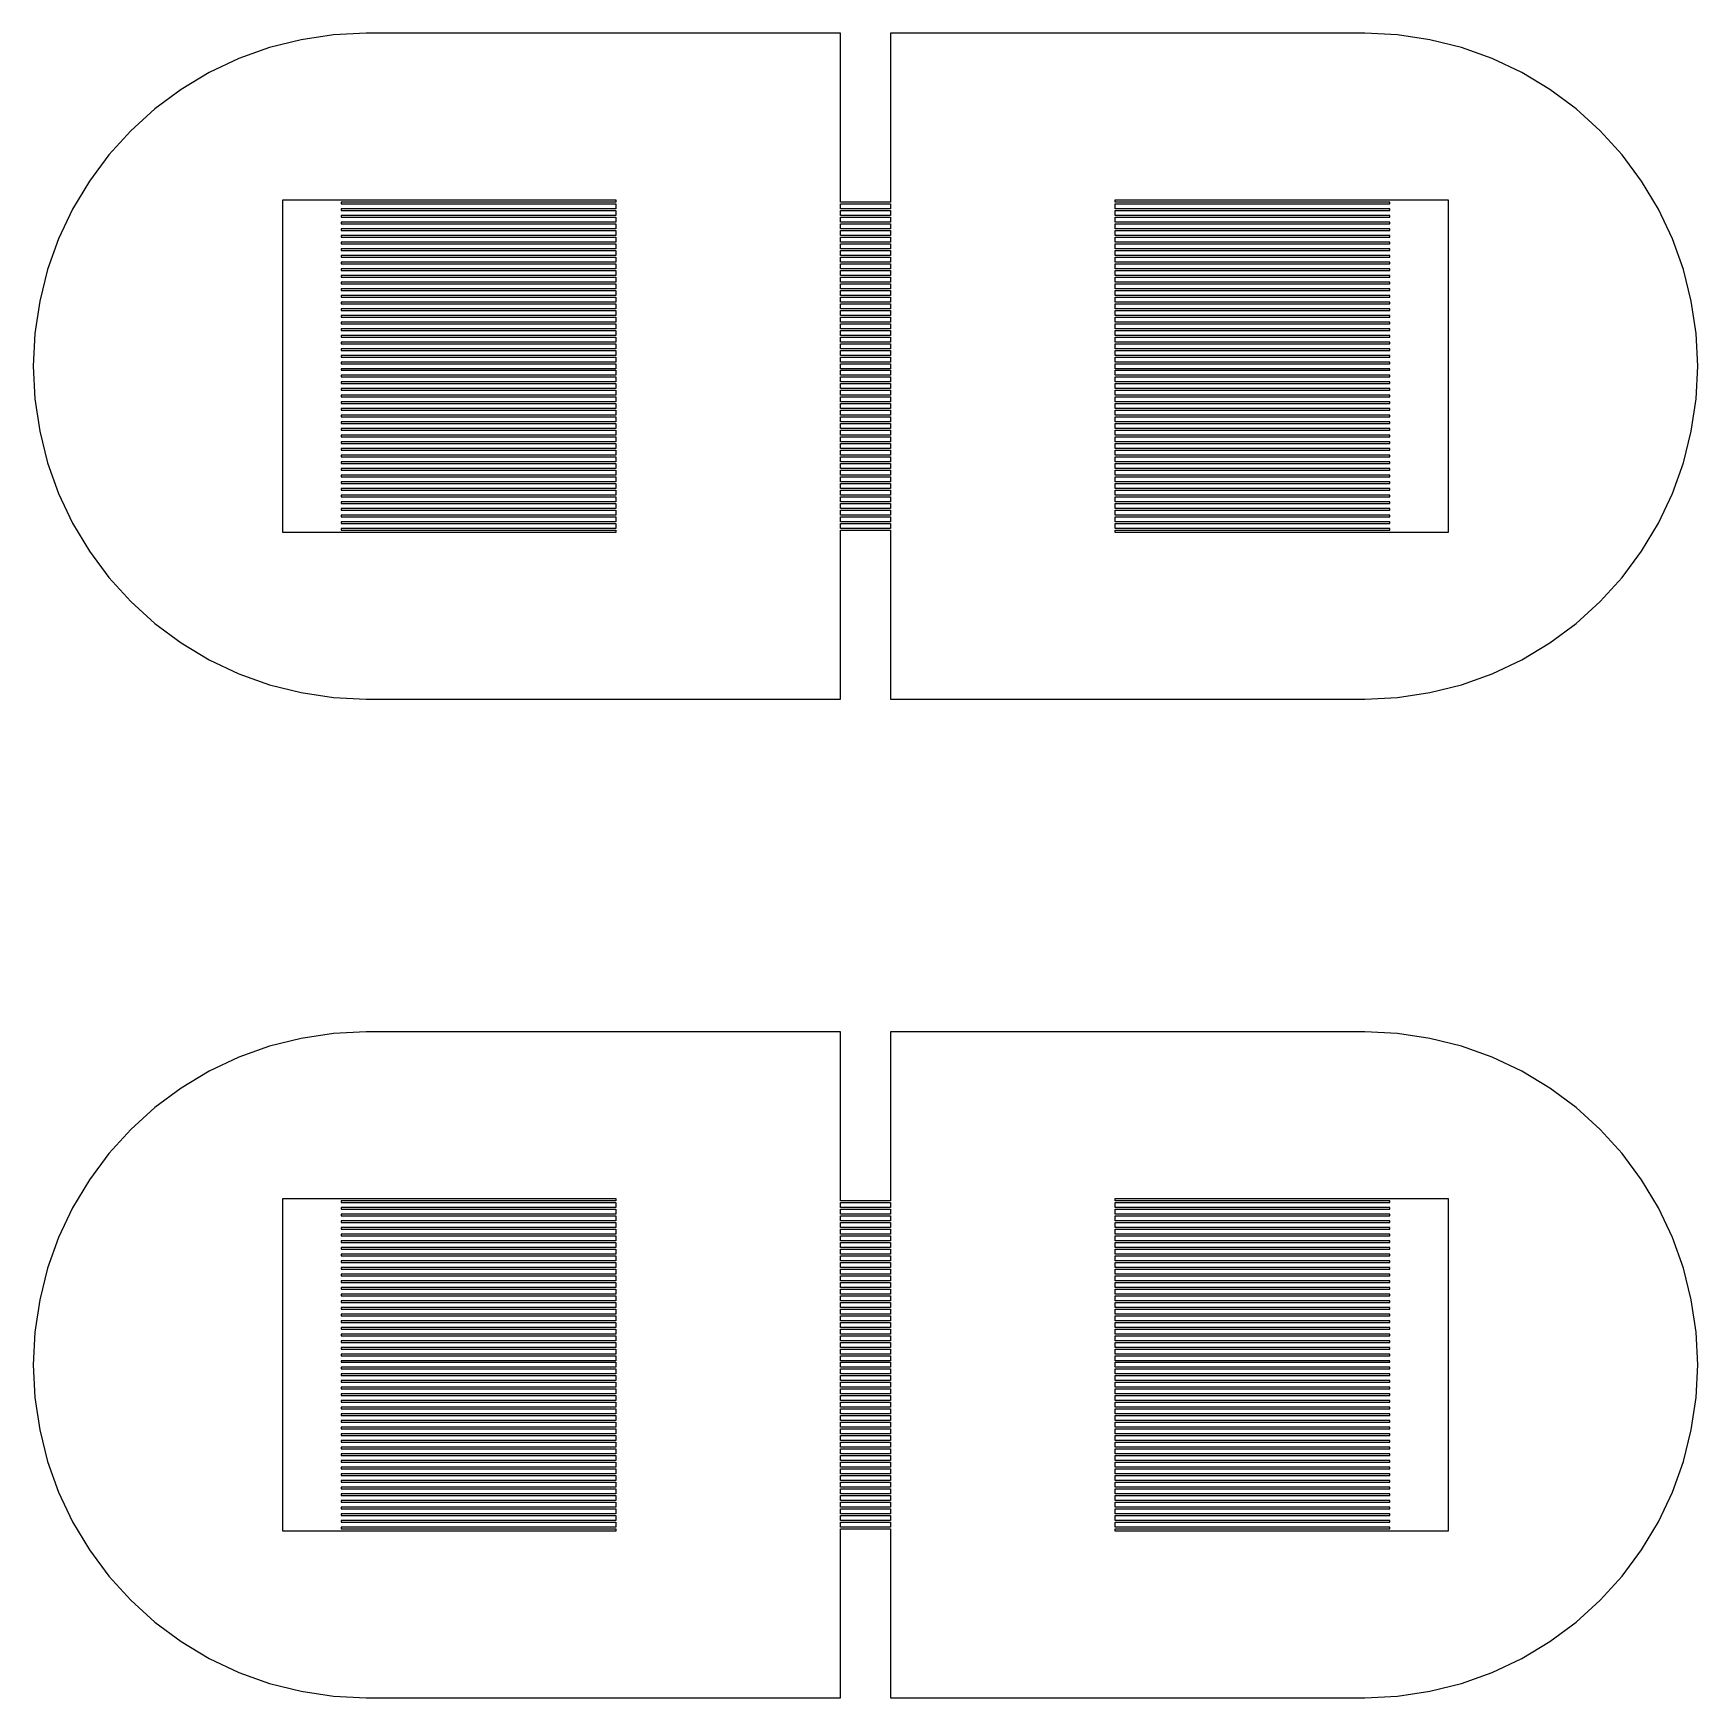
# Model space of a CAD drawing. Extents: x 1 to 11, y 1 to 11.
import ezdxf

# ---------------------------------------------------------------- set-up
doc = ezdxf.new("R2010")
doc.units = 0

msp = doc.modelspace()

# ---------------------------------------------------------------- linework, layer by layer
for p, q in [((3, 11), (2.80397, 10.9904)), ((5.85001, 11), (3, 11)), ((5.85001, 9.98499), (5.85001, 11)), ((9, 11), (6.14999, 11)), ((6.14999, 11), (6.14999, 9.98499)), ((9.19603, 10.9904), (9, 11)), ((2.41943, 10.9139), (2.23463, 10.8477)), ((2.60983, 10.9616), (2.41943, 10.9139)), ((2.80397, 10.9904), (2.60983, 10.9616)), ((9.39017, 10.9616), (9.19603, 10.9904)), ((9.58057, 10.9139), (9.39017, 10.9616)), ((9.76537, 10.8477), (9.58057, 10.9139)), ((2.23463, 10.8477), (2.05722, 10.7638)), ((9.94278, 10.7638), (9.76537, 10.8477)), ((2.05722, 10.7638), (1.88887, 10.6629)), ((10.1111, 10.6629), (9.94278, 10.7638)), ((1.88887, 10.6629), (1.73122, 10.546)), ((10.2688, 10.546), (10.1111, 10.6629)), ((1.73122, 10.546), (1.5858, 10.4142)), ((10.4142, 10.4142), (10.2688, 10.546)), ((1.5858, 10.4142), (1.45398, 10.2688)), ((10.546, 10.2688), (10.4142, 10.4142)), ((1.45398, 10.2688), (1.33707, 10.1111)), ((10.6629, 10.1111), (10.546, 10.2688)), ((1.33707, 10.1111), (1.23616, 9.94278)), ((10.7638, 9.94278), (10.6629, 10.1111)), ((2.5, 8), (2.5, 10)), ((2.5, 10), (4.5, 10)), ((4.5, 10), (4.5, 9.98499)), ((7.5, 9.98499), (7.5, 10)), ((7.5, 10), (9.5, 10)), ((9.5, 10), (9.5, 8)), ((1.23616, 9.94278), (1.15225, 9.76537)), ((4.5, 9.98499), (2.85001, 9.98499)), ((2.85001, 9.98499), (2.85001, 9.97499)), ((2.85001, 9.97499), (4.5, 9.97499)), ((4.5, 9.94499), (2.85001, 9.94499)), ((2.85001, 9.94499), (2.85001, 9.935)), ((2.85001, 9.935), (4.5, 9.935)), ((4.5, 9.905), (2.85001, 9.905)), ((2.85001, 9.905), (2.85001, 9.89499)), ((4.5, 9.97499), (4.5, 9.94499)), ((4.5, 9.935), (4.5, 9.905)), ((6.14999, 9.98499), (5.85001, 9.98499)), ((5.85001, 9.94499), (5.85001, 9.97499)), ((5.85001, 9.97499), (6.14999, 9.97499)), ((6.14999, 9.94499), (5.85001, 9.94499)), ((5.85001, 9.905), (5.85001, 9.935)), ((5.85001, 9.935), (6.14999, 9.935)), ((6.14999, 9.905), (5.85001, 9.905)), ((6.14999, 9.97499), (6.14999, 9.94499)), ((6.14999, 9.935), (6.14999, 9.905)), ((9.14999, 9.98499), (7.5, 9.98499)), ((7.5, 9.94499), (7.5, 9.97499)), ((7.5, 9.97499), (9.14999, 9.97499)), ((9.14999, 9.94499), (7.5, 9.94499)), ((7.5, 9.905), (7.5, 9.935)), ((7.5, 9.935), (9.14999, 9.935)), ((9.14999, 9.905), (7.5, 9.905)), ((9.14999, 9.97499), (9.14999, 9.98499)), ((9.14999, 9.935), (9.14999, 9.94499)), ((9.14999, 9.89499), (9.14999, 9.905)), ((10.8477, 9.76537), (10.7638, 9.94278)), ((2.85001, 9.89499), (4.5, 9.89499)), ((4.5, 9.86499), (2.85001, 9.86499)), ((2.85001, 9.86499), (2.85001, 9.855)), ((2.85001, 9.855), (4.5, 9.855)), ((4.5, 9.825), (2.85001, 9.825)), ((2.85001, 9.825), (2.85001, 9.81499)), ((2.85001, 9.81499), (4.5, 9.81499)), ((4.5, 9.89499), (4.5, 9.86499)), ((4.5, 9.855), (4.5, 9.825)), ((4.5, 9.81499), (4.5, 9.78499)), ((5.85001, 9.86499), (5.85001, 9.89499)), ((5.85001, 9.89499), (6.14999, 9.89499)), ((6.14999, 9.86499), (5.85001, 9.86499)), ((5.85001, 9.825), (5.85001, 9.855)), ((5.85001, 9.855), (6.14999, 9.855)), ((6.14999, 9.825), (5.85001, 9.825)), ((5.85001, 9.78499), (5.85001, 9.81499)), ((5.85001, 9.81499), (6.14999, 9.81499)), ((6.14999, 9.89499), (6.14999, 9.86499)), ((6.14999, 9.855), (6.14999, 9.825)), ((6.14999, 9.81499), (6.14999, 9.78499)), ((7.5, 9.86499), (7.5, 9.89499)), ((7.5, 9.89499), (9.14999, 9.89499)), ((9.14999, 9.86499), (7.5, 9.86499)), ((7.5, 9.825), (7.5, 9.855)), ((7.5, 9.855), (9.14999, 9.855)), ((9.14999, 9.825), (7.5, 9.825)), ((7.5, 9.78499), (7.5, 9.81499)), ((7.5, 9.81499), (9.14999, 9.81499)), ((9.14999, 9.855), (9.14999, 9.86499)), ((9.14999, 9.81499), (9.14999, 9.825)), ((1.15225, 9.76537), (1.08612, 9.58057)), ((4.5, 9.78499), (2.85001, 9.78499)), ((2.85001, 9.78499), (2.85001, 9.77499)), ((2.85001, 9.77499), (4.5, 9.77499)), ((4.5, 9.745), (2.85001, 9.745)), ((2.85001, 9.745), (2.85001, 9.73499)), ((2.85001, 9.73499), (4.5, 9.73499)), ((4.5, 9.70499), (2.85001, 9.70499)), ((2.85001, 9.70499), (2.85001, 9.69499)), ((4.5, 9.77499), (4.5, 9.745)), ((4.5, 9.73499), (4.5, 9.70499)), ((6.14999, 9.78499), (5.85001, 9.78499)), ((5.85001, 9.745), (5.85001, 9.77499)), ((5.85001, 9.77499), (6.14999, 9.77499)), ((6.14999, 9.745), (5.85001, 9.745)), ((5.85001, 9.70499), (5.85001, 9.73499)), ((5.85001, 9.73499), (6.14999, 9.73499)), ((6.14999, 9.70499), (5.85001, 9.70499)), ((6.14999, 9.77499), (6.14999, 9.745)), ((6.14999, 9.73499), (6.14999, 9.70499)), ((9.14999, 9.78499), (7.5, 9.78499)), ((7.5, 9.745), (7.5, 9.77499)), ((7.5, 9.77499), (9.14999, 9.77499)), ((9.14999, 9.745), (7.5, 9.745)), ((7.5, 9.70499), (7.5, 9.73499)), ((7.5, 9.73499), (9.14999, 9.73499)), ((9.14999, 9.70499), (7.5, 9.70499)), ((9.14999, 9.77499), (9.14999, 9.78499)), ((9.14999, 9.73499), (9.14999, 9.745)), ((9.14999, 9.69499), (9.14999, 9.70499)), ((10.9139, 9.58057), (10.8477, 9.76537)), ((2.85001, 9.69499), (4.5, 9.69499)), ((4.5, 9.66499), (2.85001, 9.66499)), ((2.85001, 9.66499), (2.85001, 9.655)), ((2.85001, 9.655), (4.5, 9.655)), ((4.5, 9.625), (2.85001, 9.625)), ((2.85001, 9.625), (2.85001, 9.61499)), ((2.85001, 9.61499), (4.5, 9.61499)), ((4.5, 9.69499), (4.5, 9.66499)), ((4.5, 9.655), (4.5, 9.625)), ((4.5, 9.61499), (4.5, 9.58499)), ((5.85001, 9.66499), (5.85001, 9.69499)), ((5.85001, 9.69499), (6.14999, 9.69499)), ((6.14999, 9.66499), (5.85001, 9.66499)), ((5.85001, 9.625), (5.85001, 9.655)), ((5.85001, 9.655), (6.14999, 9.655)), ((6.14999, 9.625), (5.85001, 9.625)), ((5.85001, 9.58499), (5.85001, 9.61499)), ((5.85001, 9.61499), (6.14999, 9.61499)), ((6.14999, 9.69499), (6.14999, 9.66499)), ((6.14999, 9.655), (6.14999, 9.625)), ((6.14999, 9.61499), (6.14999, 9.58499)), ((7.5, 9.66499), (7.5, 9.69499)), ((7.5, 9.69499), (9.14999, 9.69499)), ((9.14999, 9.66499), (7.5, 9.66499)), ((7.5, 9.625), (7.5, 9.655)), ((7.5, 9.655), (9.14999, 9.655)), ((9.14999, 9.625), (7.5, 9.625)), ((7.5, 9.58499), (7.5, 9.61499)), ((7.5, 9.61499), (9.14999, 9.61499)), ((9.14999, 9.655), (9.14999, 9.66499)), ((9.14999, 9.61499), (9.14999, 9.625)), ((1.08612, 9.58057), (1.03844, 9.39017)), ((4.5, 9.58499), (2.85001, 9.58499)), ((2.85001, 9.58499), (2.85001, 9.575)), ((2.85001, 9.575), (4.5, 9.575)), ((4.5, 9.545), (2.85001, 9.545)), ((2.85001, 9.545), (2.85001, 9.53499)), ((2.85001, 9.53499), (4.5, 9.53499)), ((4.5, 9.50499), (2.85001, 9.50499)), ((2.85001, 9.50499), (2.85001, 9.495)), ((4.5, 9.575), (4.5, 9.545)), ((4.5, 9.53499), (4.5, 9.50499)), ((6.14999, 9.58499), (5.85001, 9.58499)), ((5.85001, 9.545), (5.85001, 9.575)), ((5.85001, 9.575), (6.14999, 9.575)), ((6.14999, 9.545), (5.85001, 9.545)), ((5.85001, 9.50499), (5.85001, 9.53499)), ((5.85001, 9.53499), (6.14999, 9.53499)), ((6.14999, 9.50499), (5.85001, 9.50499)), ((6.14999, 9.575), (6.14999, 9.545)), ((6.14999, 9.53499), (6.14999, 9.50499)), ((9.14999, 9.58499), (7.5, 9.58499)), ((7.5, 9.545), (7.5, 9.575)), ((7.5, 9.575), (9.14999, 9.575)), ((9.14999, 9.545), (7.5, 9.545)), ((7.5, 9.50499), (7.5, 9.53499)), ((7.5, 9.53499), (9.14999, 9.53499)), ((9.14999, 9.50499), (7.5, 9.50499)), ((9.14999, 9.575), (9.14999, 9.58499)), ((9.14999, 9.53499), (9.14999, 9.545)), ((9.14999, 9.495), (9.14999, 9.50499)), ((10.9616, 9.39017), (10.9139, 9.58057)), ((2.85001, 9.495), (4.5, 9.495)), ((4.5, 9.465), (2.85001, 9.465)), ((2.85001, 9.465), (2.85001, 9.45499)), ((2.85001, 9.45499), (4.5, 9.45499)), ((4.5, 9.42499), (2.85001, 9.42499)), ((2.85001, 9.42499), (2.85001, 9.41499)), ((2.85001, 9.41499), (4.5, 9.41499)), ((4.5, 9.495), (4.5, 9.465)), ((4.5, 9.45499), (4.5, 9.42499)), ((4.5, 9.41499), (4.5, 9.38499)), ((5.85001, 9.465), (5.85001, 9.495)), ((5.85001, 9.495), (6.14999, 9.495)), ((6.14999, 9.465), (5.85001, 9.465)), ((5.85001, 9.42499), (5.85001, 9.45499)), ((5.85001, 9.45499), (6.14999, 9.45499)), ((6.14999, 9.42499), (5.85001, 9.42499)), ((5.85001, 9.38499), (5.85001, 9.41499)), ((5.85001, 9.41499), (6.14999, 9.41499)), ((6.14999, 9.495), (6.14999, 9.465)), ((6.14999, 9.45499), (6.14999, 9.42499)), ((6.14999, 9.41499), (6.14999, 9.38499)), ((7.5, 9.465), (7.5, 9.495)), ((7.5, 9.495), (9.14999, 9.495)), ((9.14999, 9.465), (7.5, 9.465)), ((7.5, 9.42499), (7.5, 9.45499)), ((7.5, 9.45499), (9.14999, 9.45499)), ((9.14999, 9.42499), (7.5, 9.42499)), ((7.5, 9.38499), (7.5, 9.41499)), ((7.5, 9.41499), (9.14999, 9.41499)), ((9.14999, 9.45499), (9.14999, 9.465)), ((9.14999, 9.41499), (9.14999, 9.42499)), ((1.03844, 9.39017), (1.00964, 9.19603)), ((4.5, 9.38499), (2.85001, 9.38499)), ((2.85001, 9.38499), (2.85001, 9.375)), ((2.85001, 9.375), (4.5, 9.375)), ((4.5, 9.34499), (2.85001, 9.34499)), ((2.85001, 9.34499), (2.85001, 9.33499)), ((2.85001, 9.33499), (4.5, 9.33499)), ((4.5, 9.30499), (2.85001, 9.30499)), ((2.85001, 9.30499), (2.85001, 9.295)), ((4.5, 9.375), (4.5, 9.34499)), ((4.5, 9.33499), (4.5, 9.30499)), ((6.14999, 9.38499), (5.85001, 9.38499)), ((5.85001, 9.34499), (5.85001, 9.375)), ((5.85001, 9.375), (6.14999, 9.375)), ((6.14999, 9.34499), (5.85001, 9.34499)), ((5.85001, 9.30499), (5.85001, 9.33499)), ((5.85001, 9.33499), (6.14999, 9.33499)), ((6.14999, 9.30499), (5.85001, 9.30499)), ((6.14999, 9.375), (6.14999, 9.34499)), ((6.14999, 9.33499), (6.14999, 9.30499)), ((9.14999, 9.38499), (7.5, 9.38499)), ((7.5, 9.34499), (7.5, 9.375)), ((7.5, 9.375), (9.14999, 9.375)), ((9.14999, 9.34499), (7.5, 9.34499)), ((7.5, 9.30499), (7.5, 9.33499)), ((7.5, 9.33499), (9.14999, 9.33499)), ((9.14999, 9.30499), (7.5, 9.30499)), ((9.14999, 9.375), (9.14999, 9.38499)), ((9.14999, 9.33499), (9.14999, 9.34499)), ((9.14999, 9.295), (9.14999, 9.30499)), ((10.9904, 9.19603), (10.9616, 9.39017)), ((2.85001, 9.295), (4.5, 9.295)), ((4.5, 9.265), (2.85001, 9.265)), ((2.85001, 9.265), (2.85001, 9.25499)), ((2.85001, 9.25499), (4.5, 9.25499)), ((4.5, 9.22499), (2.85001, 9.22499)), ((2.85001, 9.22499), (2.85001, 9.215)), ((2.85001, 9.215), (4.5, 9.215)), ((4.5, 9.295), (4.5, 9.265)), ((4.5, 9.25499), (4.5, 9.22499)), ((4.5, 9.215), (4.5, 9.185)), ((5.85001, 9.265), (5.85001, 9.295)), ((5.85001, 9.295), (6.14999, 9.295)), ((6.14999, 9.265), (5.85001, 9.265)), ((5.85001, 9.22499), (5.85001, 9.25499)), ((5.85001, 9.25499), (6.14999, 9.25499)), ((6.14999, 9.22499), (5.85001, 9.22499)), ((5.85001, 9.185), (5.85001, 9.215)), ((5.85001, 9.215), (6.14999, 9.215)), ((6.14999, 9.295), (6.14999, 9.265)), ((6.14999, 9.25499), (6.14999, 9.22499)), ((6.14999, 9.215), (6.14999, 9.185)), ((7.5, 9.265), (7.5, 9.295)), ((7.5, 9.295), (9.14999, 9.295)), ((9.14999, 9.265), (7.5, 9.265)), ((7.5, 9.22499), (7.5, 9.25499)), ((7.5, 9.25499), (9.14999, 9.25499)), ((9.14999, 9.22499), (7.5, 9.22499)), ((7.5, 9.185), (7.5, 9.215)), ((7.5, 9.215), (9.14999, 9.215)), ((9.14999, 9.25499), (9.14999, 9.265)), ((9.14999, 9.215), (9.14999, 9.22499)), ((1.00964, 9.19603), (1, 9)), ((4.5, 9.185), (2.85001, 9.185)), ((2.85001, 9.185), (2.85001, 9.17499)), ((2.85001, 9.17499), (4.5, 9.17499)), ((4.5, 9.14499), (2.85001, 9.14499)), ((2.85001, 9.14499), (2.85001, 9.13499)), ((2.85001, 9.13499), (4.5, 9.13499)), ((4.5, 9.105), (2.85001, 9.105)), ((2.85001, 9.105), (2.85001, 9.09499)), ((4.5, 9.17499), (4.5, 9.14499)), ((4.5, 9.13499), (4.5, 9.105)), ((6.14999, 9.185), (5.85001, 9.185)), ((5.85001, 9.14499), (5.85001, 9.17499)), ((5.85001, 9.17499), (6.14999, 9.17499)), ((6.14999, 9.14499), (5.85001, 9.14499)), ((5.85001, 9.105), (5.85001, 9.13499)), ((5.85001, 9.13499), (6.14999, 9.13499)), ((6.14999, 9.105), (5.85001, 9.105)), ((6.14999, 9.17499), (6.14999, 9.14499)), ((6.14999, 9.13499), (6.14999, 9.105)), ((9.14999, 9.185), (7.5, 9.185)), ((7.5, 9.14499), (7.5, 9.17499)), ((7.5, 9.17499), (9.14999, 9.17499)), ((9.14999, 9.14499), (7.5, 9.14499)), ((7.5, 9.105), (7.5, 9.13499)), ((7.5, 9.13499), (9.14999, 9.13499)), ((9.14999, 9.105), (7.5, 9.105)), ((9.14999, 9.17499), (9.14999, 9.185)), ((9.14999, 9.13499), (9.14999, 9.14499)), ((9.14999, 9.09499), (9.14999, 9.105)), ((11, 9), (10.9904, 9.19603)), ((1, 9), (1.00964, 8.80397)), ((2.85001, 9.09499), (4.5, 9.09499)), ((4.5, 9.06499), (2.85001, 9.06499)), ((2.85001, 9.06499), (2.85001, 9.05499)), ((2.85001, 9.05499), (4.5, 9.05499)), ((4.5, 9.02499), (2.85001, 9.02499)), ((2.85001, 9.02499), (2.85001, 9.015)), ((2.85001, 9.015), (4.5, 9.015)), ((4.5, 9.09499), (4.5, 9.06499)), ((4.5, 9.05499), (4.5, 9.02499)), ((4.5, 9.015), (4.5, 8.985)), ((5.85001, 9.06499), (5.85001, 9.09499)), ((5.85001, 9.09499), (6.14999, 9.09499)), ((6.14999, 9.06499), (5.85001, 9.06499)), ((5.85001, 9.02499), (5.85001, 9.05499)), ((5.85001, 9.05499), (6.14999, 9.05499)), ((6.14999, 9.02499), (5.85001, 9.02499)), ((5.85001, 8.985), (5.85001, 9.015)), ((5.85001, 9.015), (6.14999, 9.015)), ((6.14999, 9.09499), (6.14999, 9.06499)), ((6.14999, 9.05499), (6.14999, 9.02499)), ((6.14999, 9.015), (6.14999, 8.985)), ((7.5, 9.06499), (7.5, 9.09499)), ((7.5, 9.09499), (9.14999, 9.09499)), ((9.14999, 9.06499), (7.5, 9.06499)), ((7.5, 9.02499), (7.5, 9.05499)), ((7.5, 9.05499), (9.14999, 9.05499)), ((9.14999, 9.02499), (7.5, 9.02499)), ((7.5, 8.985), (7.5, 9.015)), ((7.5, 9.015), (9.14999, 9.015)), ((9.14999, 9.05499), (9.14999, 9.06499)), ((9.14999, 9.015), (9.14999, 9.02499)), ((10.9904, 8.80397), (11, 9)), ((4.5, 8.985), (2.85001, 8.985)), ((2.85001, 8.985), (2.85001, 8.97501)), ((2.85001, 8.97501), (4.5, 8.97501)), ((4.5, 8.94501), (2.85001, 8.94501)), ((2.85001, 8.94501), (2.85001, 8.93501)), ((2.85001, 8.93501), (4.5, 8.93501)), ((4.5, 8.90501), (2.85001, 8.90501)), ((2.85001, 8.90501), (2.85001, 8.895)), ((4.5, 8.97501), (4.5, 8.94501)), ((4.5, 8.93501), (4.5, 8.90501)), ((6.14999, 8.985), (5.85001, 8.985)), ((5.85001, 8.94501), (5.85001, 8.97501)), ((5.85001, 8.97501), (6.14999, 8.97501)), ((6.14999, 8.94501), (5.85001, 8.94501)), ((5.85001, 8.90501), (5.85001, 8.93501)), ((5.85001, 8.93501), (6.14999, 8.93501)), ((6.14999, 8.90501), (5.85001, 8.90501)), ((6.14999, 8.97501), (6.14999, 8.94501)), ((6.14999, 8.93501), (6.14999, 8.90501)), ((9.14999, 8.985), (7.5, 8.985)), ((7.5, 8.94501), (7.5, 8.97501)), ((7.5, 8.97501), (9.14999, 8.97501)), ((9.14999, 8.94501), (7.5, 8.94501)), ((7.5, 8.90501), (7.5, 8.93501)), ((7.5, 8.93501), (9.14999, 8.93501)), ((9.14999, 8.90501), (7.5, 8.90501)), ((9.14999, 8.97501), (9.14999, 8.985)), ((9.14999, 8.93501), (9.14999, 8.94501)), ((9.14999, 8.895), (9.14999, 8.90501)), ((1.00964, 8.80397), (1.03844, 8.60983)), ((2.85001, 8.895), (4.5, 8.895)), ((4.5, 8.86501), (2.85001, 8.86501)), ((2.85001, 8.86501), (2.85001, 8.85501)), ((2.85001, 8.85501), (4.5, 8.85501)), ((4.5, 8.82501), (2.85001, 8.82501)), ((2.85001, 8.82501), (2.85001, 8.815)), ((2.85001, 8.815), (4.5, 8.815)), ((4.5, 8.895), (4.5, 8.86501)), ((4.5, 8.85501), (4.5, 8.82501)), ((4.5, 8.815), (4.5, 8.785)), ((5.85001, 8.86501), (5.85001, 8.895)), ((5.85001, 8.895), (6.14999, 8.895)), ((6.14999, 8.86501), (5.85001, 8.86501)), ((5.85001, 8.82501), (5.85001, 8.85501)), ((5.85001, 8.85501), (6.14999, 8.85501)), ((6.14999, 8.82501), (5.85001, 8.82501)), ((5.85001, 8.785), (5.85001, 8.815)), ((5.85001, 8.815), (6.14999, 8.815)), ((6.14999, 8.895), (6.14999, 8.86501)), ((6.14999, 8.85501), (6.14999, 8.82501)), ((6.14999, 8.815), (6.14999, 8.785)), ((7.5, 8.86501), (7.5, 8.895)), ((7.5, 8.895), (9.14999, 8.895)), ((9.14999, 8.86501), (7.5, 8.86501)), ((7.5, 8.82501), (7.5, 8.85501)), ((7.5, 8.85501), (9.14999, 8.85501)), ((9.14999, 8.82501), (7.5, 8.82501)), ((7.5, 8.785), (7.5, 8.815)), ((7.5, 8.815), (9.14999, 8.815)), ((9.14999, 8.85501), (9.14999, 8.86501)), ((9.14999, 8.815), (9.14999, 8.82501)), ((10.9616, 8.60983), (10.9904, 8.80397)), ((4.5, 8.785), (2.85001, 8.785)), ((2.85001, 8.785), (2.85001, 8.77501)), ((2.85001, 8.77501), (4.5, 8.77501)), ((4.5, 8.74501), (2.85001, 8.74501)), ((2.85001, 8.74501), (2.85001, 8.735)), ((2.85001, 8.735), (4.5, 8.735)), ((4.5, 8.705), (2.85001, 8.705)), ((2.85001, 8.705), (2.85001, 8.69501)), ((4.5, 8.77501), (4.5, 8.74501)), ((4.5, 8.735), (4.5, 8.705)), ((6.14999, 8.785), (5.85001, 8.785)), ((5.85001, 8.74501), (5.85001, 8.77501)), ((5.85001, 8.77501), (6.14999, 8.77501)), ((6.14999, 8.74501), (5.85001, 8.74501)), ((5.85001, 8.705), (5.85001, 8.735)), ((5.85001, 8.735), (6.14999, 8.735)), ((6.14999, 8.705), (5.85001, 8.705)), ((6.14999, 8.77501), (6.14999, 8.74501)), ((6.14999, 8.735), (6.14999, 8.705)), ((9.14999, 8.785), (7.5, 8.785)), ((7.5, 8.74501), (7.5, 8.77501)), ((7.5, 8.77501), (9.14999, 8.77501)), ((9.14999, 8.74501), (7.5, 8.74501)), ((7.5, 8.705), (7.5, 8.735)), ((7.5, 8.735), (9.14999, 8.735)), ((9.14999, 8.705), (7.5, 8.705)), ((9.14999, 8.77501), (9.14999, 8.785)), ((9.14999, 8.735), (9.14999, 8.74501)), ((9.14999, 8.69501), (9.14999, 8.705)), ((1.03844, 8.60983), (1.08612, 8.41943)), ((2.85001, 8.69501), (4.5, 8.69501)), ((4.5, 8.66501), (2.85001, 8.66501)), ((2.85001, 8.66501), (2.85001, 8.65501)), ((2.85001, 8.65501), (4.5, 8.65501)), ((4.5, 8.625), (2.85001, 8.625)), ((2.85001, 8.625), (2.85001, 8.61501)), ((2.85001, 8.61501), (4.5, 8.61501)), ((4.5, 8.69501), (4.5, 8.66501)), ((4.5, 8.65501), (4.5, 8.625)), ((4.5, 8.61501), (4.5, 8.58501)), ((5.85001, 8.66501), (5.85001, 8.69501)), ((5.85001, 8.69501), (6.14999, 8.69501)), ((6.14999, 8.66501), (5.85001, 8.66501)), ((5.85001, 8.625), (5.85001, 8.65501)), ((5.85001, 8.65501), (6.14999, 8.65501)), ((6.14999, 8.625), (5.85001, 8.625)), ((5.85001, 8.58501), (5.85001, 8.61501)), ((5.85001, 8.61501), (6.14999, 8.61501)), ((6.14999, 8.69501), (6.14999, 8.66501)), ((6.14999, 8.65501), (6.14999, 8.625)), ((6.14999, 8.61501), (6.14999, 8.58501)), ((7.5, 8.66501), (7.5, 8.69501)), ((7.5, 8.69501), (9.14999, 8.69501)), ((9.14999, 8.66501), (7.5, 8.66501)), ((7.5, 8.625), (7.5, 8.65501)), ((7.5, 8.65501), (9.14999, 8.65501)), ((9.14999, 8.625), (7.5, 8.625)), ((7.5, 8.58501), (7.5, 8.61501)), ((7.5, 8.61501), (9.14999, 8.61501)), ((9.14999, 8.65501), (9.14999, 8.66501)), ((9.14999, 8.61501), (9.14999, 8.625)), ((10.9139, 8.41943), (10.9616, 8.60983)), ((4.5, 8.58501), (2.85001, 8.58501)), ((2.85001, 8.58501), (2.85001, 8.57501)), ((2.85001, 8.57501), (4.5, 8.57501)), ((4.5, 8.54501), (2.85001, 8.54501)), ((2.85001, 8.54501), (2.85001, 8.535)), ((2.85001, 8.535), (4.5, 8.535)), ((4.5, 8.505), (2.85001, 8.505)), ((2.85001, 8.505), (2.85001, 8.49501)), ((4.5, 8.57501), (4.5, 8.54501)), ((4.5, 8.535), (4.5, 8.505)), ((6.14999, 8.58501), (5.85001, 8.58501)), ((5.85001, 8.54501), (5.85001, 8.57501)), ((5.85001, 8.57501), (6.14999, 8.57501)), ((6.14999, 8.54501), (5.85001, 8.54501)), ((5.85001, 8.505), (5.85001, 8.535)), ((5.85001, 8.535), (6.14999, 8.535)), ((6.14999, 8.505), (5.85001, 8.505)), ((6.14999, 8.57501), (6.14999, 8.54501)), ((6.14999, 8.535), (6.14999, 8.505)), ((9.14999, 8.58501), (7.5, 8.58501)), ((7.5, 8.54501), (7.5, 8.57501)), ((7.5, 8.57501), (9.14999, 8.57501)), ((9.14999, 8.54501), (7.5, 8.54501)), ((7.5, 8.505), (7.5, 8.535)), ((7.5, 8.535), (9.14999, 8.535)), ((9.14999, 8.505), (7.5, 8.505)), ((9.14999, 8.57501), (9.14999, 8.58501)), ((9.14999, 8.535), (9.14999, 8.54501)), ((9.14999, 8.49501), (9.14999, 8.505)), ((1.08612, 8.41943), (1.15225, 8.23463)), ((2.85001, 8.49501), (4.5, 8.49501)), ((4.5, 8.46501), (2.85001, 8.46501)), ((2.85001, 8.46501), (2.85001, 8.455)), ((2.85001, 8.455), (4.5, 8.455)), ((4.5, 8.425), (2.85001, 8.425)), ((2.85001, 8.425), (2.85001, 8.41501)), ((2.85001, 8.41501), (4.5, 8.41501)), ((4.5, 8.49501), (4.5, 8.46501)), ((4.5, 8.455), (4.5, 8.425)), ((4.5, 8.41501), (4.5, 8.38501)), ((5.85001, 8.46501), (5.85001, 8.49501)), ((5.85001, 8.49501), (6.14999, 8.49501)), ((6.14999, 8.46501), (5.85001, 8.46501)), ((5.85001, 8.425), (5.85001, 8.455)), ((5.85001, 8.455), (6.14999, 8.455)), ((6.14999, 8.425), (5.85001, 8.425)), ((5.85001, 8.38501), (5.85001, 8.41501)), ((5.85001, 8.41501), (6.14999, 8.41501)), ((6.14999, 8.49501), (6.14999, 8.46501)), ((6.14999, 8.455), (6.14999, 8.425)), ((6.14999, 8.41501), (6.14999, 8.38501)), ((7.5, 8.46501), (7.5, 8.49501)), ((7.5, 8.49501), (9.14999, 8.49501)), ((9.14999, 8.46501), (7.5, 8.46501)), ((7.5, 8.425), (7.5, 8.455)), ((7.5, 8.455), (9.14999, 8.455)), ((9.14999, 8.425), (7.5, 8.425)), ((7.5, 8.38501), (7.5, 8.41501)), ((7.5, 8.41501), (9.14999, 8.41501)), ((9.14999, 8.455), (9.14999, 8.46501)), ((9.14999, 8.41501), (9.14999, 8.425)), ((10.8477, 8.23463), (10.9139, 8.41943)), ((4.5, 8.38501), (2.85001, 8.38501)), ((2.85001, 8.38501), (2.85001, 8.375)), ((2.85001, 8.375), (4.5, 8.375)), ((4.5, 8.345), (2.85001, 8.345)), ((2.85001, 8.345), (2.85001, 8.33501)), ((2.85001, 8.33501), (4.5, 8.33501)), ((4.5, 8.30501), (2.85001, 8.30501)), ((2.85001, 8.30501), (2.85001, 8.29501)), ((4.5, 8.375), (4.5, 8.345)), ((4.5, 8.33501), (4.5, 8.30501)), ((6.14999, 8.38501), (5.85001, 8.38501)), ((5.85001, 8.345), (5.85001, 8.375)), ((5.85001, 8.375), (6.14999, 8.375)), ((6.14999, 8.345), (5.85001, 8.345)), ((5.85001, 8.30501), (5.85001, 8.33501)), ((5.85001, 8.33501), (6.14999, 8.33501)), ((6.14999, 8.30501), (5.85001, 8.30501)), ((6.14999, 8.375), (6.14999, 8.345)), ((6.14999, 8.33501), (6.14999, 8.30501)), ((9.14999, 8.38501), (7.5, 8.38501)), ((7.5, 8.345), (7.5, 8.375)), ((7.5, 8.375), (9.14999, 8.375)), ((9.14999, 8.345), (7.5, 8.345)), ((7.5, 8.30501), (7.5, 8.33501)), ((7.5, 8.33501), (9.14999, 8.33501)), ((9.14999, 8.30501), (7.5, 8.30501)), ((9.14999, 8.375), (9.14999, 8.38501)), ((9.14999, 8.33501), (9.14999, 8.345)), ((9.14999, 8.29501), (9.14999, 8.30501)), ((1.15225, 8.23463), (1.23616, 8.05722)), ((2.85001, 8.29501), (4.5, 8.29501)), ((4.5, 8.26501), (2.85001, 8.26501)), ((2.85001, 8.26501), (2.85001, 8.255)), ((2.85001, 8.255), (4.5, 8.255)), ((4.5, 8.22501), (2.85001, 8.22501)), ((2.85001, 8.22501), (2.85001, 8.21501)), ((2.85001, 8.21501), (4.5, 8.21501)), ((4.5, 8.29501), (4.5, 8.26501)), ((4.5, 8.255), (4.5, 8.22501)), ((4.5, 8.21501), (4.5, 8.18501)), ((5.85001, 8.26501), (5.85001, 8.29501)), ((5.85001, 8.29501), (6.14999, 8.29501)), ((6.14999, 8.26501), (5.85001, 8.26501)), ((5.85001, 8.22501), (5.85001, 8.255)), ((5.85001, 8.255), (6.14999, 8.255)), ((6.14999, 8.22501), (5.85001, 8.22501)), ((5.85001, 8.18501), (5.85001, 8.21501)), ((5.85001, 8.21501), (6.14999, 8.21501)), ((6.14999, 8.29501), (6.14999, 8.26501)), ((6.14999, 8.255), (6.14999, 8.22501)), ((6.14999, 8.21501), (6.14999, 8.18501)), ((7.5, 8.26501), (7.5, 8.29501)), ((7.5, 8.29501), (9.14999, 8.29501)), ((9.14999, 8.26501), (7.5, 8.26501)), ((7.5, 8.22501), (7.5, 8.255)), ((7.5, 8.255), (9.14999, 8.255)), ((9.14999, 8.22501), (7.5, 8.22501)), ((7.5, 8.18501), (7.5, 8.21501)), ((7.5, 8.21501), (9.14999, 8.21501)), ((9.14999, 8.255), (9.14999, 8.26501)), ((9.14999, 8.21501), (9.14999, 8.22501)), ((10.7638, 8.05722), (10.8477, 8.23463)), ((4.5, 8.18501), (2.85001, 8.18501)), ((2.85001, 8.18501), (2.85001, 8.175)), ((2.85001, 8.175), (4.5, 8.175)), ((4.5, 8.145), (2.85001, 8.145)), ((2.85001, 8.145), (2.85001, 8.13501)), ((2.85001, 8.13501), (4.5, 8.13501)), ((4.5, 8.10501), (2.85001, 8.10501)), ((2.85001, 8.10501), (2.85001, 8.095)), ((4.5, 8.175), (4.5, 8.145)), ((4.5, 8.13501), (4.5, 8.10501)), ((6.14999, 8.18501), (5.85001, 8.18501)), ((5.85001, 8.145), (5.85001, 8.175)), ((5.85001, 8.175), (6.14999, 8.175)), ((6.14999, 8.145), (5.85001, 8.145)), ((5.85001, 8.10501), (5.85001, 8.13501)), ((5.85001, 8.13501), (6.14999, 8.13501)), ((6.14999, 8.10501), (5.85001, 8.10501)), ((6.14999, 8.175), (6.14999, 8.145)), ((6.14999, 8.13501), (6.14999, 8.10501)), ((9.14999, 8.18501), (7.5, 8.18501)), ((7.5, 8.145), (7.5, 8.175)), ((7.5, 8.175), (9.14999, 8.175)), ((9.14999, 8.145), (7.5, 8.145)), ((7.5, 8.10501), (7.5, 8.13501)), ((7.5, 8.13501), (9.14999, 8.13501)), ((9.14999, 8.10501), (7.5, 8.10501)), ((9.14999, 8.175), (9.14999, 8.18501)), ((9.14999, 8.13501), (9.14999, 8.145)), ((9.14999, 8.095), (9.14999, 8.10501)), ((1.23616, 8.05722), (1.33707, 7.88887)), ((4.5, 8), (2.5, 8)), ((2.85001, 8.095), (4.5, 8.095)), ((4.5, 8.065), (2.85001, 8.065)), ((2.85001, 8.065), (2.85001, 8.05501)), ((2.85001, 8.05501), (4.5, 8.05501)), ((4.5, 8.02501), (2.85001, 8.02501)), ((2.85001, 8.02501), (2.85001, 8.01501)), ((2.85001, 8.01501), (4.5, 8.01501)), ((4.5, 8.095), (4.5, 8.065)), ((4.5, 8.05501), (4.5, 8.02501)), ((4.5, 8.01501), (4.5, 8)), ((5.85001, 8.065), (5.85001, 8.095)), ((5.85001, 8.095), (6.14999, 8.095)), ((6.14999, 8.065), (5.85001, 8.065)), ((5.85001, 8.02501), (5.85001, 8.05501)), ((5.85001, 8.05501), (6.14999, 8.05501)), ((6.14999, 8.02501), (5.85001, 8.02501)), ((5.85001, 8.01501), (6.14999, 8.01501)), ((5.85001, 7), (5.85001, 8.01501)), ((6.14999, 8.095), (6.14999, 8.065)), ((6.14999, 8.05501), (6.14999, 8.02501)), ((6.14999, 8.01501), (6.14999, 7)), ((7.5, 8.065), (7.5, 8.095)), ((7.5, 8.095), (9.14999, 8.095)), ((9.14999, 8.065), (7.5, 8.065)), ((7.5, 8.02501), (7.5, 8.05501)), ((7.5, 8.05501), (9.14999, 8.05501)), ((9.14999, 8.02501), (7.5, 8.02501)), ((7.5, 8), (7.5, 8.01501)), ((7.5, 8.01501), (9.14999, 8.01501)), ((9.5, 8), (7.5, 8)), ((9.14999, 8.05501), (9.14999, 8.065)), ((9.14999, 8.01501), (9.14999, 8.02501)), ((10.6629, 7.88887), (10.7638, 8.05722)), ((1.33707, 7.88887), (1.45398, 7.73122)), ((10.546, 7.73122), (10.6629, 7.88887)), ((1.45398, 7.73122), (1.5858, 7.5858)), ((10.4142, 7.5858), (10.546, 7.73122)), ((1.5858, 7.5858), (1.73122, 7.45398)), ((10.2688, 7.45398), (10.4142, 7.5858)), ((1.73122, 7.45398), (1.88887, 7.33707)), ((10.1111, 7.33707), (10.2688, 7.45398)), ((1.88887, 7.33707), (2.05722, 7.23616)), ((9.94278, 7.23616), (10.1111, 7.33707)), ((2.05722, 7.23616), (2.23463, 7.15225)), ((9.76537, 7.15225), (9.94278, 7.23616)), ((2.23463, 7.15225), (2.41943, 7.08612)), ((9.58057, 7.08612), (9.76537, 7.15225)), ((2.41943, 7.08612), (2.60983, 7.03844)), ((2.60983, 7.03844), (2.80397, 7.00964)), ((2.80397, 7.00964), (3, 7)), ((3, 7), (5.85001, 7)), ((6.14999, 7), (9, 7)), ((9, 7), (9.19603, 7.00964)), ((9.19603, 7.00964), (9.39017, 7.03844)), ((9.39017, 7.03844), (9.58057, 7.08612)), ((3, 5), (2.80397, 4.99036)), ((5.85001, 5), (3, 5)), ((5.85001, 3.98499), (5.85001, 5)), ((9, 5), (6.14999, 5)), ((6.14999, 5), (6.14999, 3.98499)), ((9.19603, 4.99036), (9, 5)), ((2.41943, 4.91388), (2.23463, 4.84775)), ((2.60983, 4.96156), (2.41943, 4.91388)), ((2.80397, 4.99036), (2.60983, 4.96156)), ((9.39017, 4.96156), (9.19603, 4.99036)), ((9.58057, 4.91388), (9.39017, 4.96156)), ((9.76537, 4.84775), (9.58057, 4.91388)), ((2.23463, 4.84775), (2.05722, 4.76384)), ((9.94278, 4.76384), (9.76537, 4.84775)), ((2.05722, 4.76384), (1.88887, 4.66293)), ((10.1111, 4.66293), (9.94278, 4.76384)), ((1.88887, 4.66293), (1.73122, 4.54602)), ((10.2688, 4.54602), (10.1111, 4.66293)), ((1.73122, 4.54602), (1.5858, 4.4142)), ((10.4142, 4.4142), (10.2688, 4.54602)), ((1.5858, 4.4142), (1.45398, 4.26878)), ((10.546, 4.26878), (10.4142, 4.4142)), ((1.45398, 4.26878), (1.33707, 4.11113)), ((10.6629, 4.11113), (10.546, 4.26878)), ((1.33707, 4.11113), (1.23616, 3.94278)), ((10.7638, 3.94278), (10.6629, 4.11113)), ((2.5, 2), (2.5, 4)), ((2.5, 4), (4.5, 4)), ((4.5, 4), (4.5, 3.98499)), ((7.5, 3.98499), (7.5, 4)), ((7.5, 4), (9.5, 4)), ((9.5, 4), (9.5, 2)), ((1.23616, 3.94278), (1.15225, 3.76537)), ((4.5, 3.98499), (2.85001, 3.98499)), ((2.85001, 3.98499), (2.85001, 3.97499)), ((2.85001, 3.97499), (4.5, 3.97499)), ((4.5, 3.94499), (2.85001, 3.94499)), ((2.85001, 3.94499), (2.85001, 3.935)), ((2.85001, 3.935), (4.5, 3.935)), ((4.5, 3.905), (2.85001, 3.905)), ((2.85001, 3.905), (2.85001, 3.89499)), ((4.5, 3.97499), (4.5, 3.94499)), ((4.5, 3.935), (4.5, 3.905)), ((6.14999, 3.98499), (5.85001, 3.98499)), ((5.85001, 3.94499), (5.85001, 3.97499)), ((5.85001, 3.97499), (6.14999, 3.97499)), ((6.14999, 3.94499), (5.85001, 3.94499)), ((5.85001, 3.905), (5.85001, 3.935)), ((5.85001, 3.935), (6.14999, 3.935)), ((6.14999, 3.905), (5.85001, 3.905)), ((6.14999, 3.97499), (6.14999, 3.94499)), ((6.14999, 3.935), (6.14999, 3.905)), ((9.14999, 3.98499), (7.5, 3.98499)), ((7.5, 3.94499), (7.5, 3.97499)), ((7.5, 3.97499), (9.14999, 3.97499)), ((9.14999, 3.94499), (7.5, 3.94499)), ((7.5, 3.905), (7.5, 3.935)), ((7.5, 3.935), (9.14999, 3.935)), ((9.14999, 3.905), (7.5, 3.905)), ((9.14999, 3.97499), (9.14999, 3.98499)), ((9.14999, 3.935), (9.14999, 3.94499)), ((9.14999, 3.89499), (9.14999, 3.905)), ((10.8477, 3.76537), (10.7638, 3.94278)), ((2.85001, 3.89499), (4.5, 3.89499)), ((4.5, 3.86499), (2.85001, 3.86499)), ((2.85001, 3.86499), (2.85001, 3.855)), ((2.85001, 3.855), (4.5, 3.855)), ((4.5, 3.825), (2.85001, 3.825)), ((2.85001, 3.825), (2.85001, 3.81499)), ((2.85001, 3.81499), (4.5, 3.81499)), ((4.5, 3.89499), (4.5, 3.86499)), ((4.5, 3.855), (4.5, 3.825)), ((4.5, 3.81499), (4.5, 3.78499)), ((5.85001, 3.86499), (5.85001, 3.89499)), ((5.85001, 3.89499), (6.14999, 3.89499)), ((6.14999, 3.86499), (5.85001, 3.86499)), ((5.85001, 3.825), (5.85001, 3.855)), ((5.85001, 3.855), (6.14999, 3.855)), ((6.14999, 3.825), (5.85001, 3.825)), ((5.85001, 3.78499), (5.85001, 3.81499)), ((5.85001, 3.81499), (6.14999, 3.81499)), ((6.14999, 3.89499), (6.14999, 3.86499)), ((6.14999, 3.855), (6.14999, 3.825)), ((6.14999, 3.81499), (6.14999, 3.78499)), ((7.5, 3.86499), (7.5, 3.89499)), ((7.5, 3.89499), (9.14999, 3.89499)), ((9.14999, 3.86499), (7.5, 3.86499)), ((7.5, 3.825), (7.5, 3.855)), ((7.5, 3.855), (9.14999, 3.855)), ((9.14999, 3.825), (7.5, 3.825)), ((7.5, 3.78499), (7.5, 3.81499)), ((7.5, 3.81499), (9.14999, 3.81499)), ((9.14999, 3.855), (9.14999, 3.86499)), ((9.14999, 3.81499), (9.14999, 3.825)), ((1.15225, 3.76537), (1.08612, 3.58057)), ((4.5, 3.78499), (2.85001, 3.78499)), ((2.85001, 3.78499), (2.85001, 3.77499)), ((2.85001, 3.77499), (4.5, 3.77499)), ((4.5, 3.745), (2.85001, 3.745)), ((2.85001, 3.745), (2.85001, 3.73499)), ((2.85001, 3.73499), (4.5, 3.73499)), ((4.5, 3.70499), (2.85001, 3.70499)), ((2.85001, 3.70499), (2.85001, 3.69499)), ((4.5, 3.77499), (4.5, 3.745)), ((4.5, 3.73499), (4.5, 3.70499)), ((6.14999, 3.78499), (5.85001, 3.78499)), ((5.85001, 3.745), (5.85001, 3.77499)), ((5.85001, 3.77499), (6.14999, 3.77499)), ((6.14999, 3.745), (5.85001, 3.745)), ((5.85001, 3.70499), (5.85001, 3.73499)), ((5.85001, 3.73499), (6.14999, 3.73499)), ((6.14999, 3.70499), (5.85001, 3.70499)), ((6.14999, 3.77499), (6.14999, 3.745)), ((6.14999, 3.73499), (6.14999, 3.70499)), ((9.14999, 3.78499), (7.5, 3.78499)), ((7.5, 3.745), (7.5, 3.77499)), ((7.5, 3.77499), (9.14999, 3.77499)), ((9.14999, 3.745), (7.5, 3.745)), ((7.5, 3.70499), (7.5, 3.73499)), ((7.5, 3.73499), (9.14999, 3.73499)), ((9.14999, 3.70499), (7.5, 3.70499)), ((9.14999, 3.77499), (9.14999, 3.78499)), ((9.14999, 3.73499), (9.14999, 3.745)), ((9.14999, 3.69499), (9.14999, 3.70499)), ((10.9139, 3.58057), (10.8477, 3.76537)), ((2.85001, 3.69499), (4.5, 3.69499)), ((4.5, 3.66499), (2.85001, 3.66499)), ((2.85001, 3.66499), (2.85001, 3.655)), ((2.85001, 3.655), (4.5, 3.655)), ((4.5, 3.625), (2.85001, 3.625)), ((2.85001, 3.625), (2.85001, 3.61499)), ((2.85001, 3.61499), (4.5, 3.61499)), ((4.5, 3.69499), (4.5, 3.66499)), ((4.5, 3.655), (4.5, 3.625)), ((4.5, 3.61499), (4.5, 3.58499)), ((5.85001, 3.66499), (5.85001, 3.69499)), ((5.85001, 3.69499), (6.14999, 3.69499)), ((6.14999, 3.66499), (5.85001, 3.66499)), ((5.85001, 3.625), (5.85001, 3.655)), ((5.85001, 3.655), (6.14999, 3.655)), ((6.14999, 3.625), (5.85001, 3.625)), ((5.85001, 3.58499), (5.85001, 3.61499)), ((5.85001, 3.61499), (6.14999, 3.61499)), ((6.14999, 3.69499), (6.14999, 3.66499)), ((6.14999, 3.655), (6.14999, 3.625)), ((6.14999, 3.61499), (6.14999, 3.58499)), ((7.5, 3.66499), (7.5, 3.69499)), ((7.5, 3.69499), (9.14999, 3.69499)), ((9.14999, 3.66499), (7.5, 3.66499)), ((7.5, 3.625), (7.5, 3.655)), ((7.5, 3.655), (9.14999, 3.655)), ((9.14999, 3.625), (7.5, 3.625)), ((7.5, 3.58499), (7.5, 3.61499)), ((7.5, 3.61499), (9.14999, 3.61499)), ((9.14999, 3.655), (9.14999, 3.66499)), ((9.14999, 3.61499), (9.14999, 3.625)), ((1.08612, 3.58057), (1.03844, 3.39017)), ((4.5, 3.58499), (2.85001, 3.58499)), ((2.85001, 3.58499), (2.85001, 3.575)), ((2.85001, 3.575), (4.5, 3.575)), ((4.5, 3.545), (2.85001, 3.545)), ((2.85001, 3.545), (2.85001, 3.53499)), ((2.85001, 3.53499), (4.5, 3.53499)), ((4.5, 3.50499), (2.85001, 3.50499)), ((2.85001, 3.50499), (2.85001, 3.495)), ((4.5, 3.575), (4.5, 3.545)), ((4.5, 3.53499), (4.5, 3.50499)), ((6.14999, 3.58499), (5.85001, 3.58499)), ((5.85001, 3.545), (5.85001, 3.575)), ((5.85001, 3.575), (6.14999, 3.575)), ((6.14999, 3.545), (5.85001, 3.545)), ((5.85001, 3.50499), (5.85001, 3.53499)), ((5.85001, 3.53499), (6.14999, 3.53499)), ((6.14999, 3.50499), (5.85001, 3.50499)), ((6.14999, 3.575), (6.14999, 3.545)), ((6.14999, 3.53499), (6.14999, 3.50499)), ((9.14999, 3.58499), (7.5, 3.58499)), ((7.5, 3.545), (7.5, 3.575)), ((7.5, 3.575), (9.14999, 3.575)), ((9.14999, 3.545), (7.5, 3.545)), ((7.5, 3.50499), (7.5, 3.53499)), ((7.5, 3.53499), (9.14999, 3.53499)), ((9.14999, 3.50499), (7.5, 3.50499)), ((9.14999, 3.575), (9.14999, 3.58499)), ((9.14999, 3.53499), (9.14999, 3.545)), ((9.14999, 3.495), (9.14999, 3.50499)), ((10.9616, 3.39017), (10.9139, 3.58057)), ((2.85001, 3.495), (4.5, 3.495)), ((4.5, 3.465), (2.85001, 3.465)), ((2.85001, 3.465), (2.85001, 3.45499)), ((2.85001, 3.45499), (4.5, 3.45499)), ((4.5, 3.42499), (2.85001, 3.42499)), ((2.85001, 3.42499), (2.85001, 3.41499)), ((2.85001, 3.41499), (4.5, 3.41499)), ((4.5, 3.495), (4.5, 3.465)), ((4.5, 3.45499), (4.5, 3.42499)), ((4.5, 3.41499), (4.5, 3.38499)), ((5.85001, 3.465), (5.85001, 3.495)), ((5.85001, 3.495), (6.14999, 3.495)), ((6.14999, 3.465), (5.85001, 3.465)), ((5.85001, 3.42499), (5.85001, 3.45499)), ((5.85001, 3.45499), (6.14999, 3.45499)), ((6.14999, 3.42499), (5.85001, 3.42499)), ((5.85001, 3.38499), (5.85001, 3.41499)), ((5.85001, 3.41499), (6.14999, 3.41499)), ((6.14999, 3.495), (6.14999, 3.465)), ((6.14999, 3.45499), (6.14999, 3.42499)), ((6.14999, 3.41499), (6.14999, 3.38499)), ((7.5, 3.465), (7.5, 3.495)), ((7.5, 3.495), (9.14999, 3.495)), ((9.14999, 3.465), (7.5, 3.465)), ((7.5, 3.42499), (7.5, 3.45499)), ((7.5, 3.45499), (9.14999, 3.45499)), ((9.14999, 3.42499), (7.5, 3.42499)), ((7.5, 3.38499), (7.5, 3.41499)), ((7.5, 3.41499), (9.14999, 3.41499)), ((9.14999, 3.45499), (9.14999, 3.465)), ((9.14999, 3.41499), (9.14999, 3.42499)), ((1.03844, 3.39017), (1.00964, 3.19603)), ((4.5, 3.38499), (2.85001, 3.38499)), ((2.85001, 3.38499), (2.85001, 3.375)), ((2.85001, 3.375), (4.5, 3.375)), ((4.5, 3.34499), (2.85001, 3.34499)), ((2.85001, 3.34499), (2.85001, 3.33499)), ((2.85001, 3.33499), (4.5, 3.33499)), ((4.5, 3.30499), (2.85001, 3.30499)), ((2.85001, 3.30499), (2.85001, 3.295)), ((4.5, 3.375), (4.5, 3.34499)), ((4.5, 3.33499), (4.5, 3.30499)), ((6.14999, 3.38499), (5.85001, 3.38499)), ((5.85001, 3.34499), (5.85001, 3.375)), ((5.85001, 3.375), (6.14999, 3.375)), ((6.14999, 3.34499), (5.85001, 3.34499)), ((5.85001, 3.30499), (5.85001, 3.33499)), ((5.85001, 3.33499), (6.14999, 3.33499)), ((6.14999, 3.30499), (5.85001, 3.30499)), ((6.14999, 3.375), (6.14999, 3.34499)), ((6.14999, 3.33499), (6.14999, 3.30499)), ((9.14999, 3.38499), (7.5, 3.38499)), ((7.5, 3.34499), (7.5, 3.375)), ((7.5, 3.375), (9.14999, 3.375)), ((9.14999, 3.34499), (7.5, 3.34499)), ((7.5, 3.30499), (7.5, 3.33499)), ((7.5, 3.33499), (9.14999, 3.33499)), ((9.14999, 3.30499), (7.5, 3.30499)), ((9.14999, 3.375), (9.14999, 3.38499)), ((9.14999, 3.33499), (9.14999, 3.34499)), ((9.14999, 3.295), (9.14999, 3.30499)), ((10.9904, 3.19603), (10.9616, 3.39017)), ((2.85001, 3.295), (4.5, 3.295)), ((4.5, 3.265), (2.85001, 3.265)), ((2.85001, 3.265), (2.85001, 3.25499)), ((2.85001, 3.25499), (4.5, 3.25499)), ((4.5, 3.22499), (2.85001, 3.22499)), ((2.85001, 3.22499), (2.85001, 3.215)), ((2.85001, 3.215), (4.5, 3.215)), ((4.5, 3.295), (4.5, 3.265)), ((4.5, 3.25499), (4.5, 3.22499)), ((4.5, 3.215), (4.5, 3.185)), ((5.85001, 3.265), (5.85001, 3.295)), ((5.85001, 3.295), (6.14999, 3.295)), ((6.14999, 3.265), (5.85001, 3.265)), ((5.85001, 3.22499), (5.85001, 3.25499)), ((5.85001, 3.25499), (6.14999, 3.25499)), ((6.14999, 3.22499), (5.85001, 3.22499)), ((5.85001, 3.185), (5.85001, 3.215)), ((5.85001, 3.215), (6.14999, 3.215)), ((6.14999, 3.295), (6.14999, 3.265)), ((6.14999, 3.25499), (6.14999, 3.22499)), ((6.14999, 3.215), (6.14999, 3.185)), ((7.5, 3.265), (7.5, 3.295)), ((7.5, 3.295), (9.14999, 3.295)), ((9.14999, 3.265), (7.5, 3.265)), ((7.5, 3.22499), (7.5, 3.25499)), ((7.5, 3.25499), (9.14999, 3.25499)), ((9.14999, 3.22499), (7.5, 3.22499)), ((7.5, 3.185), (7.5, 3.215)), ((7.5, 3.215), (9.14999, 3.215)), ((9.14999, 3.25499), (9.14999, 3.265)), ((9.14999, 3.215), (9.14999, 3.22499)), ((1.00964, 3.19603), (1, 3)), ((4.5, 3.185), (2.85001, 3.185)), ((2.85001, 3.185), (2.85001, 3.17499)), ((2.85001, 3.17499), (4.5, 3.17499)), ((4.5, 3.14499), (2.85001, 3.14499)), ((2.85001, 3.14499), (2.85001, 3.13499)), ((2.85001, 3.13499), (4.5, 3.13499)), ((4.5, 3.105), (2.85001, 3.105)), ((2.85001, 3.105), (2.85001, 3.09499)), ((4.5, 3.17499), (4.5, 3.14499)), ((4.5, 3.13499), (4.5, 3.105)), ((6.14999, 3.185), (5.85001, 3.185)), ((5.85001, 3.14499), (5.85001, 3.17499)), ((5.85001, 3.17499), (6.14999, 3.17499)), ((6.14999, 3.14499), (5.85001, 3.14499)), ((5.85001, 3.105), (5.85001, 3.13499)), ((5.85001, 3.13499), (6.14999, 3.13499)), ((6.14999, 3.105), (5.85001, 3.105)), ((6.14999, 3.17499), (6.14999, 3.14499)), ((6.14999, 3.13499), (6.14999, 3.105)), ((9.14999, 3.185), (7.5, 3.185)), ((7.5, 3.14499), (7.5, 3.17499)), ((7.5, 3.17499), (9.14999, 3.17499)), ((9.14999, 3.14499), (7.5, 3.14499)), ((7.5, 3.105), (7.5, 3.13499)), ((7.5, 3.13499), (9.14999, 3.13499)), ((9.14999, 3.105), (7.5, 3.105)), ((9.14999, 3.17499), (9.14999, 3.185)), ((9.14999, 3.13499), (9.14999, 3.14499)), ((9.14999, 3.09499), (9.14999, 3.105)), ((11, 3), (10.9904, 3.19603)), ((1, 3), (1.00964, 2.80397)), ((2.85001, 3.09499), (4.5, 3.09499)), ((4.5, 3.06499), (2.85001, 3.06499)), ((2.85001, 3.06499), (2.85001, 3.05499)), ((2.85001, 3.05499), (4.5, 3.05499)), ((4.5, 3.02499), (2.85001, 3.02499)), ((2.85001, 3.02499), (2.85001, 3.015)), ((2.85001, 3.015), (4.5, 3.015)), ((4.5, 3.09499), (4.5, 3.06499)), ((4.5, 3.05499), (4.5, 3.02499)), ((4.5, 3.015), (4.5, 2.985)), ((5.85001, 3.06499), (5.85001, 3.09499)), ((5.85001, 3.09499), (6.14999, 3.09499)), ((6.14999, 3.06499), (5.85001, 3.06499)), ((5.85001, 3.02499), (5.85001, 3.05499)), ((5.85001, 3.05499), (6.14999, 3.05499)), ((6.14999, 3.02499), (5.85001, 3.02499)), ((5.85001, 2.985), (5.85001, 3.015)), ((5.85001, 3.015), (6.14999, 3.015)), ((6.14999, 3.09499), (6.14999, 3.06499)), ((6.14999, 3.05499), (6.14999, 3.02499)), ((6.14999, 3.015), (6.14999, 2.985)), ((7.5, 3.06499), (7.5, 3.09499)), ((7.5, 3.09499), (9.14999, 3.09499)), ((9.14999, 3.06499), (7.5, 3.06499)), ((7.5, 3.02499), (7.5, 3.05499)), ((7.5, 3.05499), (9.14999, 3.05499)), ((9.14999, 3.02499), (7.5, 3.02499)), ((7.5, 2.985), (7.5, 3.015)), ((7.5, 3.015), (9.14999, 3.015)), ((9.14999, 3.05499), (9.14999, 3.06499)), ((9.14999, 3.015), (9.14999, 3.02499)), ((10.9904, 2.80397), (11, 3)), ((4.5, 2.985), (2.85001, 2.985)), ((2.85001, 2.985), (2.85001, 2.97501)), ((2.85001, 2.97501), (4.5, 2.97501)), ((4.5, 2.94501), (2.85001, 2.94501)), ((2.85001, 2.94501), (2.85001, 2.93501)), ((2.85001, 2.93501), (4.5, 2.93501)), ((4.5, 2.90501), (2.85001, 2.90501)), ((2.85001, 2.90501), (2.85001, 2.895)), ((4.5, 2.97501), (4.5, 2.94501)), ((4.5, 2.93501), (4.5, 2.90501)), ((6.14999, 2.985), (5.85001, 2.985)), ((5.85001, 2.94501), (5.85001, 2.97501)), ((5.85001, 2.97501), (6.14999, 2.97501)), ((6.14999, 2.94501), (5.85001, 2.94501)), ((5.85001, 2.90501), (5.85001, 2.93501)), ((5.85001, 2.93501), (6.14999, 2.93501)), ((6.14999, 2.90501), (5.85001, 2.90501)), ((6.14999, 2.97501), (6.14999, 2.94501)), ((6.14999, 2.93501), (6.14999, 2.90501)), ((9.14999, 2.985), (7.5, 2.985)), ((7.5, 2.94501), (7.5, 2.97501)), ((7.5, 2.97501), (9.14999, 2.97501)), ((9.14999, 2.94501), (7.5, 2.94501)), ((7.5, 2.90501), (7.5, 2.93501)), ((7.5, 2.93501), (9.14999, 2.93501)), ((9.14999, 2.90501), (7.5, 2.90501)), ((9.14999, 2.97501), (9.14999, 2.985)), ((9.14999, 2.93501), (9.14999, 2.94501)), ((9.14999, 2.895), (9.14999, 2.90501)), ((1.00964, 2.80397), (1.03844, 2.60983)), ((2.85001, 2.895), (4.5, 2.895)), ((4.5, 2.86501), (2.85001, 2.86501)), ((2.85001, 2.86501), (2.85001, 2.85501)), ((2.85001, 2.85501), (4.5, 2.85501)), ((4.5, 2.82501), (2.85001, 2.82501)), ((2.85001, 2.82501), (2.85001, 2.815)), ((2.85001, 2.815), (4.5, 2.815)), ((4.5, 2.895), (4.5, 2.86501)), ((4.5, 2.85501), (4.5, 2.82501)), ((4.5, 2.815), (4.5, 2.785)), ((5.85001, 2.86501), (5.85001, 2.895)), ((5.85001, 2.895), (6.14999, 2.895)), ((6.14999, 2.86501), (5.85001, 2.86501)), ((5.85001, 2.82501), (5.85001, 2.85501)), ((5.85001, 2.85501), (6.14999, 2.85501)), ((6.14999, 2.82501), (5.85001, 2.82501)), ((5.85001, 2.785), (5.85001, 2.815)), ((5.85001, 2.815), (6.14999, 2.815)), ((6.14999, 2.895), (6.14999, 2.86501)), ((6.14999, 2.85501), (6.14999, 2.82501)), ((6.14999, 2.815), (6.14999, 2.785)), ((7.5, 2.86501), (7.5, 2.895)), ((7.5, 2.895), (9.14999, 2.895)), ((9.14999, 2.86501), (7.5, 2.86501)), ((7.5, 2.82501), (7.5, 2.85501)), ((7.5, 2.85501), (9.14999, 2.85501)), ((9.14999, 2.82501), (7.5, 2.82501)), ((7.5, 2.785), (7.5, 2.815)), ((7.5, 2.815), (9.14999, 2.815)), ((9.14999, 2.85501), (9.14999, 2.86501)), ((9.14999, 2.815), (9.14999, 2.82501)), ((10.9616, 2.60983), (10.9904, 2.80397)), ((4.5, 2.785), (2.85001, 2.785)), ((2.85001, 2.785), (2.85001, 2.77501)), ((2.85001, 2.77501), (4.5, 2.77501)), ((4.5, 2.74501), (2.85001, 2.74501)), ((2.85001, 2.74501), (2.85001, 2.735)), ((2.85001, 2.735), (4.5, 2.735)), ((4.5, 2.705), (2.85001, 2.705)), ((2.85001, 2.705), (2.85001, 2.69501)), ((4.5, 2.77501), (4.5, 2.74501)), ((4.5, 2.735), (4.5, 2.705)), ((6.14999, 2.785), (5.85001, 2.785)), ((5.85001, 2.74501), (5.85001, 2.77501)), ((5.85001, 2.77501), (6.14999, 2.77501)), ((6.14999, 2.74501), (5.85001, 2.74501)), ((5.85001, 2.705), (5.85001, 2.735)), ((5.85001, 2.735), (6.14999, 2.735)), ((6.14999, 2.705), (5.85001, 2.705)), ((6.14999, 2.77501), (6.14999, 2.74501)), ((6.14999, 2.735), (6.14999, 2.705)), ((9.14999, 2.785), (7.5, 2.785)), ((7.5, 2.74501), (7.5, 2.77501)), ((7.5, 2.77501), (9.14999, 2.77501)), ((9.14999, 2.74501), (7.5, 2.74501)), ((7.5, 2.705), (7.5, 2.735)), ((7.5, 2.735), (9.14999, 2.735)), ((9.14999, 2.705), (7.5, 2.705)), ((9.14999, 2.77501), (9.14999, 2.785)), ((9.14999, 2.735), (9.14999, 2.74501)), ((9.14999, 2.69501), (9.14999, 2.705)), ((1.03844, 2.60983), (1.08612, 2.41943)), ((2.85001, 2.69501), (4.5, 2.69501)), ((4.5, 2.66501), (2.85001, 2.66501)), ((2.85001, 2.66501), (2.85001, 2.65501)), ((2.85001, 2.65501), (4.5, 2.65501)), ((4.5, 2.625), (2.85001, 2.625)), ((2.85001, 2.625), (2.85001, 2.61501)), ((2.85001, 2.61501), (4.5, 2.61501)), ((4.5, 2.69501), (4.5, 2.66501)), ((4.5, 2.65501), (4.5, 2.625)), ((4.5, 2.61501), (4.5, 2.58501)), ((5.85001, 2.66501), (5.85001, 2.69501)), ((5.85001, 2.69501), (6.14999, 2.69501)), ((6.14999, 2.66501), (5.85001, 2.66501)), ((5.85001, 2.625), (5.85001, 2.65501)), ((5.85001, 2.65501), (6.14999, 2.65501)), ((6.14999, 2.625), (5.85001, 2.625)), ((5.85001, 2.58501), (5.85001, 2.61501)), ((5.85001, 2.61501), (6.14999, 2.61501)), ((6.14999, 2.69501), (6.14999, 2.66501)), ((6.14999, 2.65501), (6.14999, 2.625)), ((6.14999, 2.61501), (6.14999, 2.58501)), ((7.5, 2.66501), (7.5, 2.69501)), ((7.5, 2.69501), (9.14999, 2.69501)), ((9.14999, 2.66501), (7.5, 2.66501)), ((7.5, 2.625), (7.5, 2.65501)), ((7.5, 2.65501), (9.14999, 2.65501)), ((9.14999, 2.625), (7.5, 2.625)), ((7.5, 2.58501), (7.5, 2.61501)), ((7.5, 2.61501), (9.14999, 2.61501)), ((9.14999, 2.65501), (9.14999, 2.66501)), ((9.14999, 2.61501), (9.14999, 2.625)), ((10.9139, 2.41943), (10.9616, 2.60983)), ((4.5, 2.58501), (2.85001, 2.58501)), ((2.85001, 2.58501), (2.85001, 2.57501)), ((2.85001, 2.57501), (4.5, 2.57501)), ((4.5, 2.54501), (2.85001, 2.54501)), ((2.85001, 2.54501), (2.85001, 2.535)), ((2.85001, 2.535), (4.5, 2.535)), ((4.5, 2.505), (2.85001, 2.505)), ((2.85001, 2.505), (2.85001, 2.49501)), ((4.5, 2.57501), (4.5, 2.54501)), ((4.5, 2.535), (4.5, 2.505)), ((6.14999, 2.58501), (5.85001, 2.58501)), ((5.85001, 2.54501), (5.85001, 2.57501)), ((5.85001, 2.57501), (6.14999, 2.57501)), ((6.14999, 2.54501), (5.85001, 2.54501)), ((5.85001, 2.505), (5.85001, 2.535)), ((5.85001, 2.535), (6.14999, 2.535)), ((6.14999, 2.505), (5.85001, 2.505)), ((6.14999, 2.57501), (6.14999, 2.54501)), ((6.14999, 2.535), (6.14999, 2.505)), ((9.14999, 2.58501), (7.5, 2.58501)), ((7.5, 2.54501), (7.5, 2.57501)), ((7.5, 2.57501), (9.14999, 2.57501)), ((9.14999, 2.54501), (7.5, 2.54501)), ((7.5, 2.505), (7.5, 2.535)), ((7.5, 2.535), (9.14999, 2.535)), ((9.14999, 2.505), (7.5, 2.505)), ((9.14999, 2.57501), (9.14999, 2.58501)), ((9.14999, 2.535), (9.14999, 2.54501)), ((9.14999, 2.49501), (9.14999, 2.505)), ((1.08612, 2.41943), (1.15225, 2.23463)), ((2.85001, 2.49501), (4.5, 2.49501)), ((4.5, 2.46501), (2.85001, 2.46501)), ((2.85001, 2.46501), (2.85001, 2.455)), ((2.85001, 2.455), (4.5, 2.455)), ((4.5, 2.425), (2.85001, 2.425)), ((2.85001, 2.425), (2.85001, 2.41501)), ((2.85001, 2.41501), (4.5, 2.41501)), ((4.5, 2.49501), (4.5, 2.46501)), ((4.5, 2.455), (4.5, 2.425)), ((4.5, 2.41501), (4.5, 2.38501)), ((5.85001, 2.46501), (5.85001, 2.49501)), ((5.85001, 2.49501), (6.14999, 2.49501)), ((6.14999, 2.46501), (5.85001, 2.46501)), ((5.85001, 2.425), (5.85001, 2.455)), ((5.85001, 2.455), (6.14999, 2.455)), ((6.14999, 2.425), (5.85001, 2.425)), ((5.85001, 2.38501), (5.85001, 2.41501)), ((5.85001, 2.41501), (6.14999, 2.41501)), ((6.14999, 2.49501), (6.14999, 2.46501)), ((6.14999, 2.455), (6.14999, 2.425)), ((6.14999, 2.41501), (6.14999, 2.38501)), ((7.5, 2.46501), (7.5, 2.49501)), ((7.5, 2.49501), (9.14999, 2.49501)), ((9.14999, 2.46501), (7.5, 2.46501)), ((7.5, 2.425), (7.5, 2.455)), ((7.5, 2.455), (9.14999, 2.455)), ((9.14999, 2.425), (7.5, 2.425)), ((7.5, 2.38501), (7.5, 2.41501)), ((7.5, 2.41501), (9.14999, 2.41501)), ((9.14999, 2.455), (9.14999, 2.46501)), ((9.14999, 2.41501), (9.14999, 2.425)), ((10.8477, 2.23463), (10.9139, 2.41943)), ((4.5, 2.38501), (2.85001, 2.38501)), ((2.85001, 2.38501), (2.85001, 2.375)), ((2.85001, 2.375), (4.5, 2.375)), ((4.5, 2.345), (2.85001, 2.345)), ((2.85001, 2.345), (2.85001, 2.33501)), ((2.85001, 2.33501), (4.5, 2.33501)), ((4.5, 2.30501), (2.85001, 2.30501)), ((2.85001, 2.30501), (2.85001, 2.29501)), ((4.5, 2.375), (4.5, 2.345)), ((4.5, 2.33501), (4.5, 2.30501)), ((6.14999, 2.38501), (5.85001, 2.38501)), ((5.85001, 2.345), (5.85001, 2.375)), ((5.85001, 2.375), (6.14999, 2.375)), ((6.14999, 2.345), (5.85001, 2.345)), ((5.85001, 2.30501), (5.85001, 2.33501)), ((5.85001, 2.33501), (6.14999, 2.33501)), ((6.14999, 2.30501), (5.85001, 2.30501)), ((6.14999, 2.375), (6.14999, 2.345)), ((6.14999, 2.33501), (6.14999, 2.30501)), ((9.14999, 2.38501), (7.5, 2.38501)), ((7.5, 2.345), (7.5, 2.375)), ((7.5, 2.375), (9.14999, 2.375)), ((9.14999, 2.345), (7.5, 2.345)), ((7.5, 2.30501), (7.5, 2.33501)), ((7.5, 2.33501), (9.14999, 2.33501)), ((9.14999, 2.30501), (7.5, 2.30501)), ((9.14999, 2.375), (9.14999, 2.38501)), ((9.14999, 2.33501), (9.14999, 2.345)), ((9.14999, 2.29501), (9.14999, 2.30501)), ((1.15225, 2.23463), (1.23616, 2.05722)), ((2.85001, 2.29501), (4.5, 2.29501)), ((4.5, 2.26501), (2.85001, 2.26501)), ((2.85001, 2.26501), (2.85001, 2.255)), ((2.85001, 2.255), (4.5, 2.255)), ((4.5, 2.22501), (2.85001, 2.22501)), ((2.85001, 2.22501), (2.85001, 2.21501)), ((2.85001, 2.21501), (4.5, 2.21501)), ((4.5, 2.29501), (4.5, 2.26501)), ((4.5, 2.255), (4.5, 2.22501)), ((4.5, 2.21501), (4.5, 2.18501)), ((5.85001, 2.26501), (5.85001, 2.29501)), ((5.85001, 2.29501), (6.14999, 2.29501)), ((6.14999, 2.26501), (5.85001, 2.26501)), ((5.85001, 2.22501), (5.85001, 2.255)), ((5.85001, 2.255), (6.14999, 2.255)), ((6.14999, 2.22501), (5.85001, 2.22501)), ((5.85001, 2.18501), (5.85001, 2.21501)), ((5.85001, 2.21501), (6.14999, 2.21501)), ((6.14999, 2.29501), (6.14999, 2.26501)), ((6.14999, 2.255), (6.14999, 2.22501)), ((6.14999, 2.21501), (6.14999, 2.18501)), ((7.5, 2.26501), (7.5, 2.29501)), ((7.5, 2.29501), (9.14999, 2.29501)), ((9.14999, 2.26501), (7.5, 2.26501)), ((7.5, 2.22501), (7.5, 2.255)), ((7.5, 2.255), (9.14999, 2.255)), ((9.14999, 2.22501), (7.5, 2.22501)), ((7.5, 2.18501), (7.5, 2.21501)), ((7.5, 2.21501), (9.14999, 2.21501)), ((9.14999, 2.255), (9.14999, 2.26501)), ((9.14999, 2.21501), (9.14999, 2.22501)), ((10.7638, 2.05722), (10.8477, 2.23463)), ((4.5, 2.18501), (2.85001, 2.18501)), ((2.85001, 2.18501), (2.85001, 2.175)), ((2.85001, 2.175), (4.5, 2.175)), ((4.5, 2.145), (2.85001, 2.145)), ((2.85001, 2.145), (2.85001, 2.13501)), ((2.85001, 2.13501), (4.5, 2.13501)), ((4.5, 2.10501), (2.85001, 2.10501)), ((2.85001, 2.10501), (2.85001, 2.095)), ((4.5, 2.175), (4.5, 2.145)), ((4.5, 2.13501), (4.5, 2.10501)), ((6.14999, 2.18501), (5.85001, 2.18501)), ((5.85001, 2.145), (5.85001, 2.175)), ((5.85001, 2.175), (6.14999, 2.175)), ((6.14999, 2.145), (5.85001, 2.145)), ((5.85001, 2.10501), (5.85001, 2.13501)), ((5.85001, 2.13501), (6.14999, 2.13501)), ((6.14999, 2.10501), (5.85001, 2.10501)), ((6.14999, 2.175), (6.14999, 2.145)), ((6.14999, 2.13501), (6.14999, 2.10501)), ((9.14999, 2.18501), (7.5, 2.18501)), ((7.5, 2.145), (7.5, 2.175)), ((7.5, 2.175), (9.14999, 2.175)), ((9.14999, 2.145), (7.5, 2.145)), ((7.5, 2.10501), (7.5, 2.13501)), ((7.5, 2.13501), (9.14999, 2.13501)), ((9.14999, 2.10501), (7.5, 2.10501)), ((9.14999, 2.175), (9.14999, 2.18501)), ((9.14999, 2.13501), (9.14999, 2.145)), ((9.14999, 2.095), (9.14999, 2.10501)), ((1.23616, 2.05722), (1.33707, 1.88887)), ((4.5, 2), (2.5, 2)), ((2.85001, 2.095), (4.5, 2.095)), ((4.5, 2.065), (2.85001, 2.065)), ((2.85001, 2.065), (2.85001, 2.05501)), ((2.85001, 2.05501), (4.5, 2.05501)), ((4.5, 2.02501), (2.85001, 2.02501)), ((2.85001, 2.02501), (2.85001, 2.01501)), ((2.85001, 2.01501), (4.5, 2.01501)), ((4.5, 2.095), (4.5, 2.065)), ((4.5, 2.05501), (4.5, 2.02501)), ((4.5, 2.01501), (4.5, 2)), ((5.85001, 2.065), (5.85001, 2.095)), ((5.85001, 2.095), (6.14999, 2.095)), ((6.14999, 2.065), (5.85001, 2.065)), ((5.85001, 2.02501), (5.85001, 2.05501)), ((5.85001, 2.05501), (6.14999, 2.05501)), ((6.14999, 2.02501), (5.85001, 2.02501)), ((5.85001, 2.01501), (6.14999, 2.01501)), ((5.85001, 1), (5.85001, 2.01501)), ((6.14999, 2.095), (6.14999, 2.065)), ((6.14999, 2.05501), (6.14999, 2.02501)), ((6.14999, 2.01501), (6.14999, 1)), ((7.5, 2.065), (7.5, 2.095)), ((7.5, 2.095), (9.14999, 2.095)), ((9.14999, 2.065), (7.5, 2.065)), ((7.5, 2.02501), (7.5, 2.05501)), ((7.5, 2.05501), (9.14999, 2.05501)), ((9.14999, 2.02501), (7.5, 2.02501)), ((7.5, 2), (7.5, 2.01501)), ((7.5, 2.01501), (9.14999, 2.01501)), ((9.5, 2), (7.5, 2)), ((9.14999, 2.05501), (9.14999, 2.065)), ((9.14999, 2.01501), (9.14999, 2.02501)), ((10.6629, 1.88887), (10.7638, 2.05722)), ((1.33707, 1.88887), (1.45398, 1.73122)), ((10.546, 1.73122), (10.6629, 1.88887)), ((1.45398, 1.73122), (1.5858, 1.5858)), ((10.4142, 1.5858), (10.546, 1.73122)), ((1.5858, 1.5858), (1.73122, 1.45398)), ((10.2688, 1.45398), (10.4142, 1.5858)), ((1.73122, 1.45398), (1.88887, 1.33707)), ((10.1111, 1.33707), (10.2688, 1.45398)), ((1.88887, 1.33707), (2.05722, 1.23616)), ((9.94278, 1.23616), (10.1111, 1.33707)), ((2.05722, 1.23616), (2.23463, 1.15225)), ((9.76537, 1.15225), (9.94278, 1.23616)), ((2.23463, 1.15225), (2.41943, 1.08612)), ((9.58057, 1.08612), (9.76537, 1.15225)), ((2.41943, 1.08612), (2.60983, 1.03844)), ((2.60983, 1.03844), (2.80397, 1.00964)), ((2.80397, 1.00964), (3, 1)), ((3, 1), (5.85001, 1)), ((6.14999, 1), (9, 1)), ((9, 1), (9.19603, 1.00964)), ((9.19603, 1.00964), (9.39017, 1.03844)), ((9.39017, 1.03844), (9.58057, 1.08612))]:
    msp.add_line(p, q)

doc.saveas('drawing.dxf')
